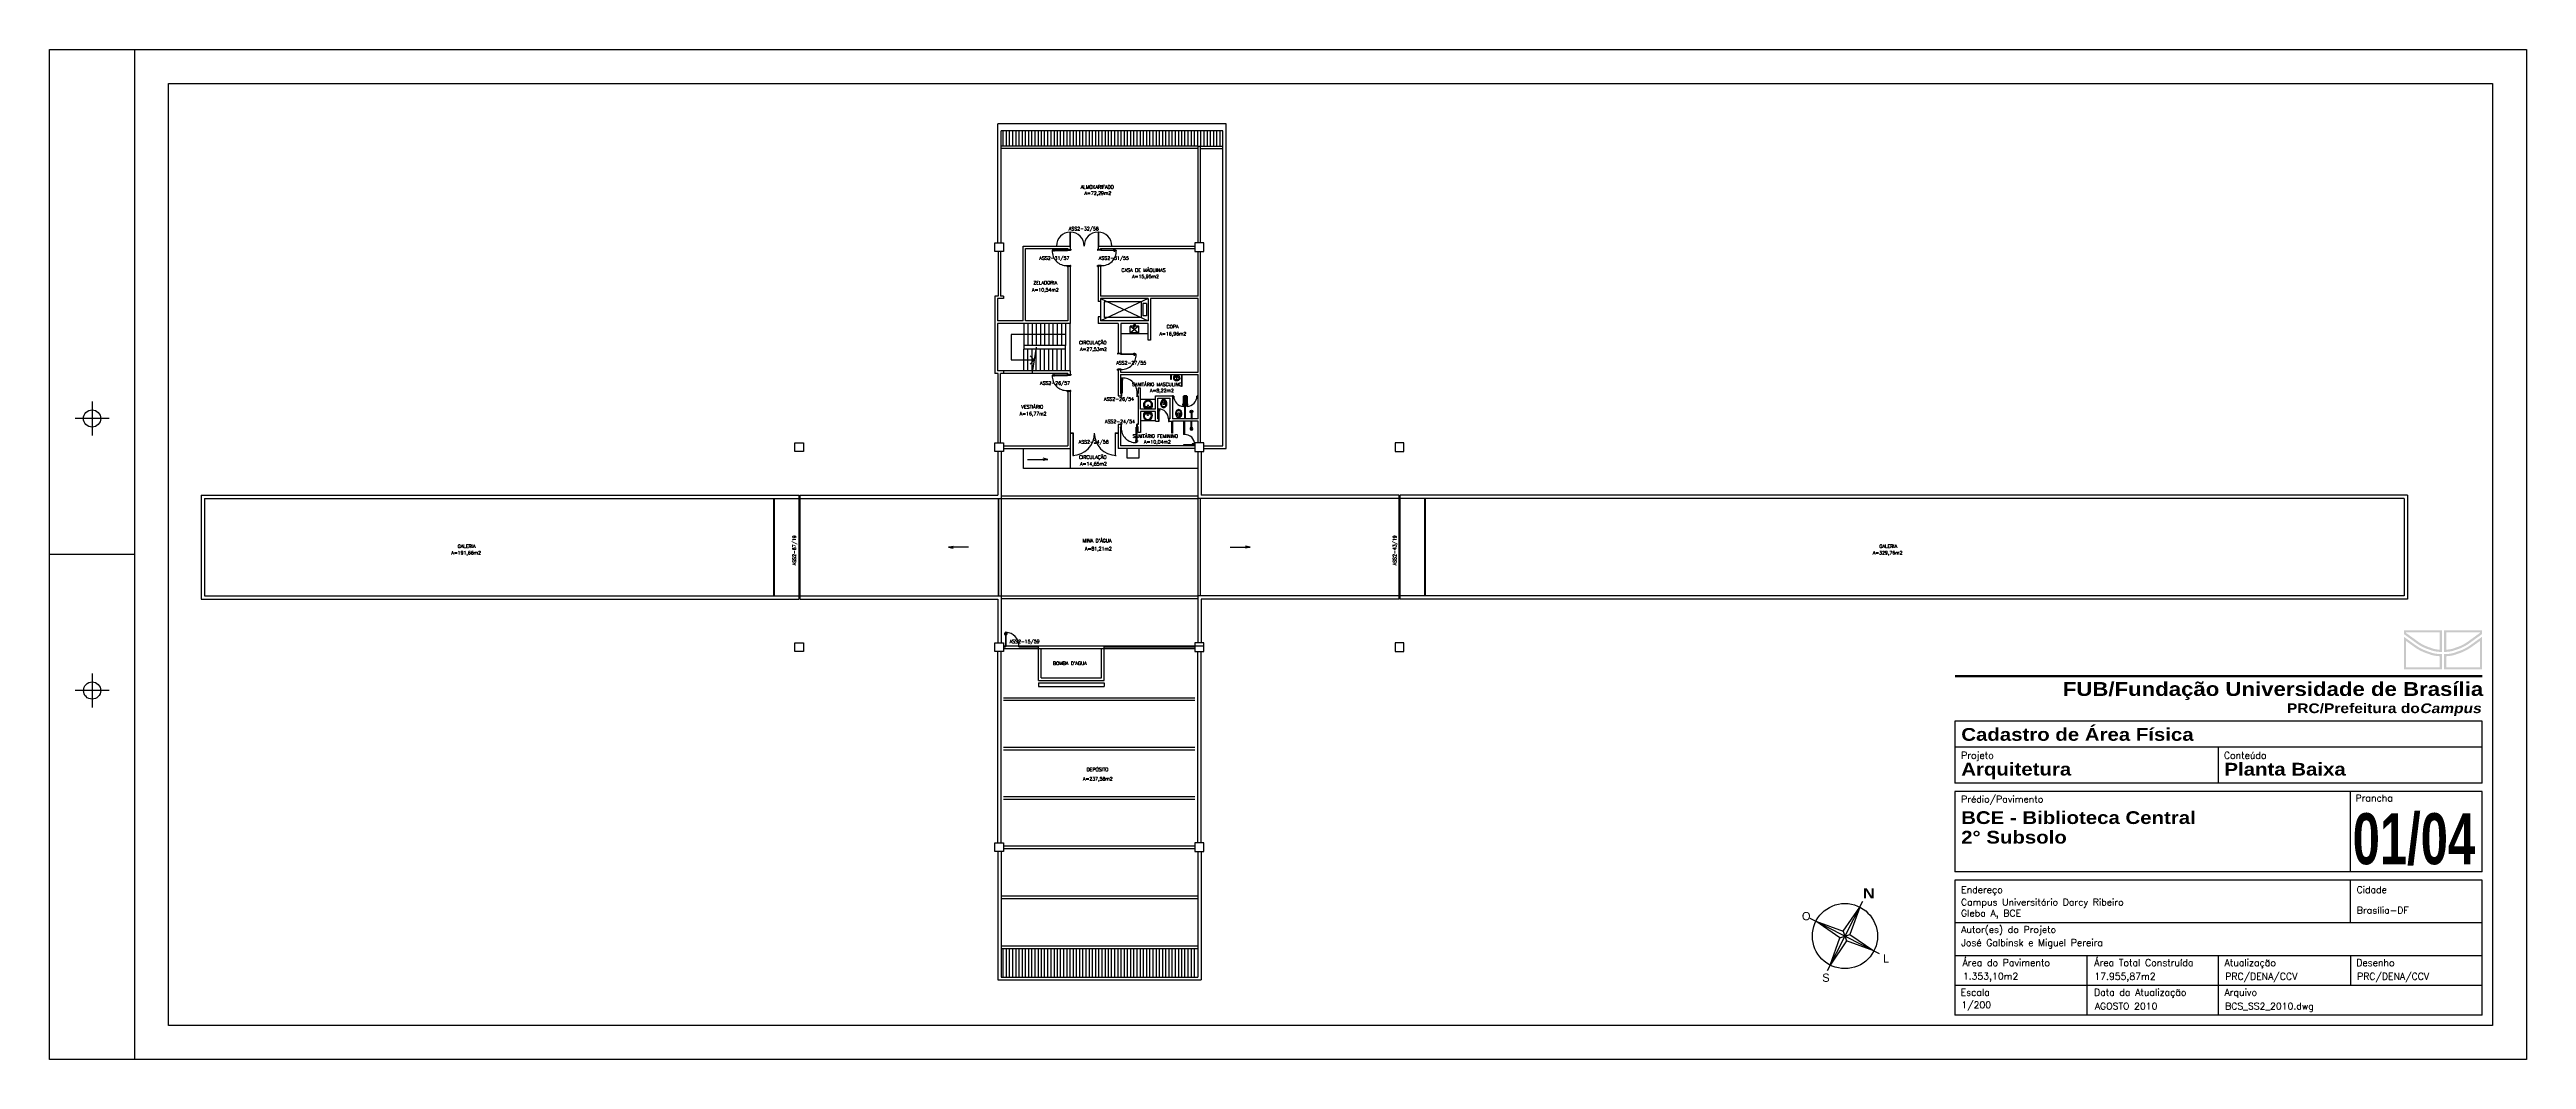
# Paper-space layout 'Layout1' of a CAD drawing. Extents: x 3.979 to 4.707, y 3.419 to 3.716.
# The model-space entities are those that its viewports show. They can reach past a viewport. Long polylines and large blocks are cut down to what shows.
import ezdxf
from ezdxf.enums import TextEntityAlignment as Align

# ---------------------------------------------------------------- set-up
doc = ezdxf.new("R2010")
doc.units = 0
doc.header["$LTSCALE"] = 0.005
doc.header["$MEASUREMENT"] = 0
doc.linetypes.add('CENTER', pattern=[2, 1.25, -0.25, 0.25, -0.25])
doc.linetypes.add('HIDDEN', pattern=[0.375, 0.25, -0.125])
doc.layers.get('0').update_dxf_attribs({"color": 2, "linetype": 'CONTINUOUS'})
for name, color, linetype in [('1', 1, 'CONTINUOUS'), ('150', 150, 'CONTINUOUS'), ('2', 2, 'CONTINUOUS'), ('3', 2, 'CONTINUOUS'), ('ALV', 2, 'CONTINUOUS'), ('AREA', 2, 'CONTINUOUS'), ('CARIMBO', 6, 'CONTINUOUS'), ('ENDEREÇO', 2, 'CONTINUOUS'), ('MACANETA', 2, 'CONTINUOUS'), ('MARGEM', 1, 'CONTINUOUS'), ('PEÇAS', 1, 'CONTINUOUS'), ('PORTA', 3, 'CONTINUOUS'), ('PROJ', 1, 'HIDDEN'), ('SIMB', 1, 'CONTINUOUS'), ('Texto', 2, 'CONTINUOUS'), ('VP', 7, 'CONTINUOUS')]:
    doc.layers.add(name, color=color, linetype=linetype)
doc.layers.get('VP').off()
doc.layers.get('VP').freeze()
doc.styles.add('ARIAL', font='')
doc.styles.add('FONTE', font='FONTE.shx', dxfattribs={"height": 0.4})
doc.styles.add('ROMANS', font='romans')
doc.styles.add('UNB-100', font='simplex.shx', dxfattribs={"height": 0.2})
doc.styles.get('ARIAL').set_extended_font_data('Arial Black')

psp = doc.layouts.get("Layout1")

msp = doc.modelspace()

# ---------------------------------------------------------------- texts
at = {"layer": 'AREA', "style": 'UNB-100'}
for s, p in [('A=72,29m2', (132.52, 74.61)), ('A=15,95m2', (135.32, 69.71)), ('A=10,54m2', (129.43, 68.92)), ('A=16,96m2', (136.93, 66.34)), ('A=8,22m2', (136.37, 63)), ('A=16,77m2', (128.71, 61.64)), ('A=10,04m2', (136.02, 59.98)), ('A=81,21m2', (132.55, 53.7)), ('A=191,66m2', (95.29, 53.46)), ('A=329,76m2', (178.87, 53.46)), ('A=237,58m2', (132.43, 40.16))]:
    msp.add_text(s, height=0.2, dxfattribs=at).set_placement(p)
for s, p in [('A=27,53m2', (132.26, 65.43)), ('A=14,65m2', (132.26, 58.69))]:
    msp.add_text(s, height=0.2, rotation=360, dxfattribs=at).set_placement(p)
at = {"layer": 'ENDEREÇO', "style": 'UNB-100'}
for s, p in [('ASS2-32/56', (132.48, 72.52)), ('ASS2-31/57', (130.75, 70.79)), ('ASS2-31/55', (134.25, 70.79)), ('ASS2-27/55', (135.27, 64.63)), ('ASS2-26/57', (130.79, 63.44)), ('ASS2-26/54', (134.55, 62.5)), ('ASS2-24/54', (134.61, 61.18)), ('ASS2-24/56', (133.06, 59.98)), ('ASS2-15/59', (129, 48.24))]:
    msp.add_text(s, height=0.2, dxfattribs=at).set_placement(p, align=Align.CENTER)
for s, p in [('ASS2-67/19', (115.56, 53.7)), ('ASS2-43/19', (150.86, 53.7))]:
    msp.add_text(s, height=0.2, rotation=90, dxfattribs=at).set_placement(p, align=Align.CENTER)
at = {"layer": 'Texto', "style": 'UNB-100'}
for s, p in [('ALMOXARIFADO', (132.3, 74.97)), ('CASA DE MÁQUINAS', (134.7, 70.08)), ('ZELADORIA', (129.51, 69.34)), ('COPA', (137.35, 66.76)), ('SANITÁRIO MASCULINO', (135.31, 63.36)), ('VESTIÁRIO', (128.81, 62.04)), ('SANITÁRIO FEMININO', (135.35, 60.32)), ('GALERIA', (95.67, 53.84)), ("MINA D'ÁGUA", (132.42, 54.17)), ('GALERIA', (179.26, 53.84)), ("BOMBA D'AGUA", (130.67, 46.96)), ('DEPÓSITO', (132.65, 40.71))]:
    msp.add_text(s, height=0.2, dxfattribs=at).set_placement(p)
for p in [(132.2, 65.82), (132.2, 59.08)]:
    msp.add_text('CIRCULAÇÃO', height=0.2, rotation=360, dxfattribs=at).set_placement(p)

# ---------------------------------------------------------------- blocks, each defined once
blk = doc.blocks.new('CARIMBO_PRC')
at = {"layer": 'CARIMBO', "ltscale": 0.35}
h = blk.add_hatch(color=3, dxfattribs=at)
h.paths.add_polyline_path([(-0.02603, 0.11622), (-0.02603, 0.1151), (-0.02225, 0.11237, 0.084882), (-0.01843, 0.1105, 0.071064), (-0.01644, 0.10996, 0.025886), (-0.01486, 0.10984), (-0.01486, 0.11622)])
h.paths.add_polyline_path([(-0.0155, 0.11558), (-0.0155, 0.11051, -0.014774), (-0.01636, 0.11059, -0.072515), (-0.01821, 0.1111, -0.085705), (-0.02188, 0.11289), (-0.02539, 0.11543), (-0.02539, 0.11558)], flags=16)
h = blk.add_hatch(color=3, dxfattribs=at)
h.paths.add_polyline_path([(-0.02603, 0.10473), (-0.01486, 0.10473), (-0.01486, 0.1092, -0.026094), (-0.01652, 0.10932, -0.069824), (-0.01865, 0.1099, -0.084152), (-0.02262, 0.11185), (-0.02603, 0.11432)])
h.paths.add_polyline_path([(-0.02539, 0.11307), (-0.023, 0.11134, 0.0835), (-0.01886, 0.1093, 0.068753), (-0.0166, 0.10869, 0.016659), (-0.0155, 0.10859), (-0.0155, 0.10537), (-0.02539, 0.10537)], flags=16)
h = blk.add_hatch(color=3, dxfattribs=at)
h.paths.add_polyline_path([(-0.00305, 0.11622), (-0.01422, 0.11622), (-0.01422, 0.10984, 0.025886), (-0.01264, 0.10996, 0.071064), (-0.01065, 0.1105, 0.084882), (-0.00683, 0.11237), (-0.00305, 0.1151)])
h.paths.add_polyline_path([(-0.00369, 0.11558), (-0.00369, 0.11543), (-0.00721, 0.11289, -0.085705), (-0.01087, 0.1111, -0.072515), (-0.01272, 0.11059, -0.014774), (-0.01358, 0.11051), (-0.01358, 0.11558)], flags=16)
h = blk.add_hatch(color=3, dxfattribs=at)
h.paths.add_polyline_path([(-0.00305, 0.11432), (-0.00646, 0.11185, -0.084152), (-0.01044, 0.1099, -0.069824), (-0.01256, 0.10932, -0.026094), (-0.01422, 0.1092), (-0.01422, 0.10473), (-0.00305, 0.10473)])
h.paths.add_polyline_path([(-0.00369, 0.11307), (-0.00369, 0.10537), (-0.01358, 0.10537), (-0.01358, 0.10859, 0.016659), (-0.01248, 0.10869, 0.068753), (-0.01022, 0.1093, 0.0835), (-0.00609, 0.11134)], flags=16)
at = {"layer": 'CARIMBO', "color": 2}
for p, q in [((-0.003, 0.08946), (-0.158, 0.08946)), ((-0.158, 0.08946), (-0.158, 0.07127)), ((-0.003, 0.07127), (-0.003, 0.08946)), ((-0.158, 0.08193), (-0.003, 0.08193)), ((-0.0805, 0.07127), (-0.0805, 0.08193)), ((-0.003, 0.07127), (-0.158, 0.07127)), ((-0.003, 0.06877), (-0.158, 0.06877)), ((-0.158, 0.06877), (-0.158, 0.04521)), ((-0.04175, 0.04521), (-0.04175, 0.06877)), ((-0.003, 0.04521), (-0.003, 0.06877)), ((-0.003, 0.04521), (-0.158, 0.04521)), ((-0.003, 0.04271), (-0.158, 0.04271)), ((-0.158, 0.04271), (-0.158, 0.003)), ((-0.04175, 0.03021), (-0.04175, 0.04271)), ((-0.003, 0.003), (-0.003, 0.04271)), ((-0.003, 0.03021), (-0.158, 0.03021)), ((-0.003, 0.0205), (-0.158, 0.0205)), ((-0.11925, 0.0205), (-0.11925, 0.003)), ((-0.0805, 0.003), (-0.0805, 0.0205)), ((-0.04175, 0.0205), (-0.04175, 0.01175)), ((-0.003, 0.01175), (-0.158, 0.01175)), ((-0.003, 0.003), (-0.158, 0.003)), ((0, 0), (0, 0))]:
    blk.add_line(p, q, dxfattribs=at)
at = {"layer": 'CARIMBO', "color": 3, "ltscale": 0.35, "const_width": 0.000688}
blk.add_lwpolyline([(-0.00293, 0.10271), (-0.15797, 0.10271)], dxfattribs=at)
at = {"layer": 'CARIMBO', "color": 3, "ltscale": 0.35, "style": 'ARIAL'}
for s, height, p in [('FUB/Fundação Universidade de Brasília', 0.0040796, (-0.00271, 0.09691)), ('PRC/Prefeitura do', 0.0028557, (-0.02135, 0.09186))]:
    blk.add_text(s, height=height, dxfattribs=at).set_placement(p, align=Align.RIGHT)
at = {"layer": 'CARIMBO', "color": 3, "ltscale": 0.35, "style": 'ARIAL', "oblique": 10}
blk.add_text('Campus', height=0.002856, dxfattribs=at).set_placement((-0.00336, 0.09186), align=Align.RIGHT)
at = {"layer": 'CARIMBO', "color": 2, "style": 'ROMANS'}
for s, p in [('Projeto', (-0.1562, 0.07845)), ('Conteúdo', (-0.07893, 0.07844)), ('Prédio/Pavimento', (-0.1562, 0.06556)), ('Prancha', (-0.04025, 0.06586)), ('Endereço', (-0.1562, 0.03892)), ('Cidade', (-0.03995, 0.03892)), ('Autor(es) do Projeto', (-0.1562, 0.02721)), ('Área do Pavimento', (-0.15579, 0.01749)), ('Área Total Construída', (-0.11704, 0.01749)), ('Atualização', (-0.07875, 0.01747)), ('Desenho', (-0.04, 0.01747)), ('Escala', (-0.15634, 0.00874)), ('Data da Atualização', (-0.11712, 0.00874)), ('Arquivo', (-0.07879, 0.00876))]:
    blk.add_text(s, height=0.002, dxfattribs=at).set_placement(p)
at = {"layer": 'CARIMBO', "color": 4, "style": 'ROMANS'}
blk.add_text('PRC/DENA/CCV', height=0.002, dxfattribs=at).set_placement((-0.07854, 0.01344))
at = {"layer": 'CARIMBO', "color": 3, "style": 'ARIAL', "flags": 12}
for tag, p in [('TIPOPRANCHA', (-0.15615, 0.08372)), ('PROJETO', (-0.15615, 0.07351)), ('CONTEUDO', (-0.07879, 0.07349)), ('EDIFICIO1', (-0.15618, 0.05925)), ('EDIFICIO2', (-0.15618, 0.05349)), ('PAVIMENTO', (-0.15618, 0.0478))]:
    blk.add_attdef(tag, p, '', height=0.00375, dxfattribs=at)
at = {"layer": 'CARIMBO', "color": 3, "style": 'ARIAL', "width": 0.6, "flags": 12}
blk.add_attdef('PRA', (-0.0411, 0.04741), '', height=0.015, dxfattribs=at)
at = {"layer": 'CARIMBO', "color": 4, "style": 'ROMANS', "flags": 12}
for tag, p in [('END1', (-0.15624, 0.03527)), ('END2', (-0.15624, 0.03203)), ('CIDADE', (-0.03989, 0.03289)), ('AUTOR', (-0.15618, 0.02335)), ('AREAPAV', (-0.15567, 0.01349)), ('AREATOT', (-0.11701, 0.01344)), ('DESENHO', (-0.03979, 0.01344)), ('ESCALA', (-0.15614, 0.00506)), ('DATA', (-0.11691, 0.00469)), ('ARQUIVO', (-0.07858, 0.00469))]:
    blk.add_attdef(tag, p, '', height=0.002, dxfattribs=at)
blk = doc.blocks.new('A3')
at = {"layer": 'MARGEM'}
for p, q in [((-0.25818, 0.297), (-0.25818, 0)), ((-0.27068, 0.1935), (-0.27068, 0.1835)), ((-0.26568, 0.1885), (-0.27568, 0.1885)), ((-0.25818, 0.1485), (-0.28318, 0.1485)), ((-0.27068, 0.1135), (-0.27068, 0.1035)), ((-0.26568, 0.1085), (-0.27568, 0.1085))]:
    blk.add_line(p, q, dxfattribs=at)
blk.add_lwpolyline([(-0.28318, 0.297), (0.445, 0.297), (0.445, 0), (-0.28318, 0)], close=True, dxfattribs=at)
at = {"layer": 'MARGEM', "color": 2}
blk.add_lwpolyline([(-0.24818, 0.287), (0.435, 0.287), (0.435, 0.01), (-0.24818, 0.01)], close=True, dxfattribs=at)
at = {"layer": 'MARGEM'}
for centre in [(-0.27067, 0.1885), (-0.27066, 0.1085)]:
    blk.add_circle(centre, 0.00253, dxfattribs=at)
blk = doc.blocks.new('Norte')
at = {"layer": 'SIMB'}
for p, q in [((0.00521, 0.01018), (-0.00521, -0.01018)), ((0.01018, -0.00521), (-0.01018, 0.00521)), ((-0.00143, -0.00046), (0.00143, 0.00046)), ((-0.00046, 0.00143), (0.00046, -0.00143))]:
    blk.add_line(p, q, dxfattribs=at)
at = {"layer": 'SIMB', "color": 3}
for p, q in [((-0.00046, 0.00143), (0.00438, 0.00855)), ((0.00438, 0.00855), (0.00143, 0.00046)), ((-0.00143, -0.00046), (-0.0085, 0.00436)), ((-0.0085, 0.00436), (-0.00046, 0.00143)), ((0.00143, 0.00046), (0.00854, -0.00437)), ((-0.00435, -0.0085), (-0.00143, -0.00046)), ((0.00046, -0.00143), (-0.00435, -0.0085)), ((0.00854, -0.00437), (0.00046, -0.00143))]:
    blk.add_line(p, q, dxfattribs=at)
at = {"layer": 'SIMB'}
blk.add_circle((0.00003, 0.00002), 0.00958, dxfattribs=at)
at = {"layer": 'CARIMBO', "color": 3, "ltscale": 0.35, "style": 'ARIAL'}
blk.add_text('N', height=0.003, dxfattribs=at).set_placement((0.00705, 0.0111), align=Align.CENTER)
at = {"layer": 'SIMB', "color": 3, "style": 'FONTE'}
for s, p in [('O', (-0.01136, 0.00466)), ('L', (0.01212, -0.0078)), ('S', (-0.00557, -0.01344))]:
    blk.add_text(s, height=0.00243, dxfattribs=at).set_placement(p, align=Align.CENTER)
blk = doc.blocks.new('PORTA-90')
for p, q in [((-100, 3), (-100, 1)), ((-100, 3), (-95, 3)), ((-100, 1), (-94, 1)), ((-98, 84), (-96, 84)), ((-98, 78), (-98, 84)), ((-96, 78), (-98, 78)), ((-97, 1), (-97, -16)), ((-96, 84), (-96, 78)), ((-95, 3), (-95, 1)), ((-94, 1), (-94, 91)), ((-94, 91), (-91, 91)), ((-94, 1), (-94, -3)), ((-91, 1), (-94, 1)), ((-91, 91), (-91, 1)), ((-87, 84), (-89, 84)), ((-89, 84), (-89, 78)), ((-89, 78), (-87, 78)), ((-87, 78), (-87, 84)), ((2, 3), (-4, 3)), ((-4, 3), (-4, 1)), ((2, 1), (-4, 1)), ((-4, 1), (-4, -3)), ((-1, 1), (-1, -16)), ((2, 3), (2, 1)), ((-99, -18), (-99, -16)), ((-99, -16), (-94, -16)), ((-99, -18), (-94, -18)), ((-94, -3), (-94, -8)), ((-94, -3), (-94, -3)), ((-94, -8), (-94, -16)), ((-94, -18), (-94, -16)), ((-4, -3), (-4, -8)), ((-4, -3), (-4, -3)), ((-4, -8), (-4, -16)), ((2, -16), (-4, -16)), ((-4, -18), (-4, -16)), ((2, -16), (-4, -16)), ((2, -18), (-4, -18)), ((2, -18), (2, -16))]:
    blk.add_line(p, q)
blk = doc.blocks.new('*X1')
at = {"color": 0}
for p, q in [((47.44, 58.9), (47.44, 59.8)), ((47.62, 58.9), (47.62, 59.8)), ((47.81, 58.9), (47.81, 59.8)), ((48, 58.9), (48, 59.8)), ((48.19, 58.9), (48.19, 59.8)), ((48.37, 58.9), (48.37, 59.8)), ((48.56, 58.9), (48.56, 59.8)), ((48.75, 58.9), (48.75, 59.8)), ((48.94, 58.9), (48.94, 59.8)), ((49.12, 58.9), (49.12, 59.8)), ((49.31, 58.9), (49.31, 59.8)), ((49.5, 58.9), (49.5, 59.8)), ((49.69, 58.9), (49.69, 59.8)), ((49.87, 58.9), (49.87, 59.8)), ((50.06, 58.9), (50.06, 59.8)), ((50.25, 58.9), (50.25, 59.8)), ((50.44, 58.9), (50.44, 59.8)), ((50.62, 58.9), (50.62, 59.8)), ((50.81, 58.9), (50.81, 59.8)), ((51, 58.9), (51, 59.8)), ((51.19, 58.9), (51.19, 59.8)), ((51.37, 58.9), (51.37, 59.8)), ((51.56, 58.9), (51.56, 59.8)), ((51.75, 58.9), (51.75, 59.8)), ((51.94, 58.9), (51.94, 59.8)), ((52.12, 58.9), (52.12, 59.8)), ((52.31, 58.9), (52.31, 59.8)), ((52.5, 58.9), (52.5, 59.8)), ((52.69, 58.9), (52.69, 59.8)), ((52.87, 58.9), (52.87, 59.8)), ((53.06, 58.9), (53.06, 59.8)), ((53.25, 58.9), (53.25, 59.8)), ((53.44, 58.9), (53.44, 59.8)), ((53.62, 58.9), (53.62, 59.8)), ((53.81, 58.9), (53.81, 59.8)), ((54, 58.9), (54, 59.8)), ((54.19, 58.9), (54.19, 59.8)), ((54.37, 58.9), (54.37, 59.8)), ((54.56, 58.9), (54.56, 59.8)), ((54.75, 58.9), (54.75, 59.8)), ((54.94, 58.9), (54.94, 59.8)), ((55.12, 58.9), (55.12, 59.8)), ((55.31, 58.9), (55.31, 59.8)), ((55.5, 58.9), (55.5, 59.8)), ((55.69, 58.9), (55.69, 59.8)), ((55.87, 58.9), (55.87, 59.8)), ((56.06, 58.9), (56.06, 59.8)), ((56.25, 58.9), (56.25, 59.8)), ((56.44, 58.9), (56.44, 59.8)), ((56.62, 58.9), (56.62, 59.8)), ((56.81, 58.9), (56.81, 59.8)), ((57, 58.9), (57, 59.8)), ((57.19, 58.9), (57.19, 59.8)), ((57.37, 58.9), (57.37, 59.8)), ((57.56, 58.9), (57.56, 59.8)), ((57.75, 58.9), (57.75, 59.8)), ((57.94, 58.9), (57.94, 59.8)), ((58.12, 58.9), (58.12, 59.8)), ((58.31, 58.9), (58.31, 59.8)), ((58.5, 58.9), (58.5, 59.8)), ((58.69, 58.9), (58.69, 59.8)), ((58.87, 58.9), (58.87, 59.8)), ((59.06, 58.9), (59.06, 59.8)), ((59.25, 58.9), (59.25, 59.8)), ((59.44, 58.9), (59.44, 59.8)), ((59.62, 58.9), (59.62, 59.8)), ((59.81, 58.9), (59.81, 59.8)), ((60, 58.9), (60, 59.8)), ((60.19, 58.9), (60.19, 59.8))]:
    blk.add_line(p, q, dxfattribs=at)
blk = doc.blocks.new('*X2')
at = {"color": 0}
for p, q in [((47.44, 10.01), (47.44, 11.71)), ((47.62, 10.01), (47.62, 11.71)), ((47.81, 10.01), (47.81, 11.71)), ((48, 10.01), (48, 11.71)), ((48.19, 10.01), (48.19, 11.71)), ((48.37, 10.01), (48.37, 11.71)), ((48.56, 10.01), (48.56, 11.71)), ((48.75, 10.01), (48.75, 11.71)), ((48.94, 10.01), (48.94, 11.71)), ((49.12, 10.01), (49.12, 11.71)), ((49.31, 10.01), (49.31, 11.71)), ((49.5, 10.01), (49.5, 11.71)), ((49.69, 10.01), (49.69, 11.71)), ((49.87, 10.01), (49.87, 11.71)), ((50.06, 10.01), (50.06, 11.71)), ((50.25, 10.01), (50.25, 11.71)), ((50.44, 10.01), (50.44, 11.71)), ((50.62, 10.01), (50.62, 11.71)), ((50.81, 10.01), (50.81, 11.71)), ((51, 10.01), (51, 11.71)), ((51.19, 10.01), (51.19, 11.71)), ((51.37, 10.01), (51.37, 11.71)), ((51.56, 10.01), (51.56, 11.71)), ((51.75, 10.01), (51.75, 11.71)), ((51.94, 10.01), (51.94, 11.71)), ((52.12, 10.01), (52.12, 11.71)), ((52.31, 10.01), (52.31, 11.71)), ((52.5, 10.01), (52.5, 11.71)), ((52.69, 10.01), (52.69, 11.71)), ((52.87, 10.01), (52.87, 11.71)), ((53.06, 10.01), (53.06, 11.71)), ((53.25, 10.01), (53.25, 11.71)), ((53.44, 10.01), (53.44, 11.71)), ((53.62, 10.01), (53.62, 11.71)), ((53.81, 10.01), (53.81, 11.71)), ((54, 10.01), (54, 11.71)), ((54.19, 10.01), (54.19, 11.71)), ((54.37, 10.01), (54.37, 11.71)), ((54.56, 10.01), (54.56, 11.71)), ((54.75, 10.01), (54.75, 11.71)), ((54.94, 10.01), (54.94, 11.71)), ((55.12, 10.01), (55.12, 11.71)), ((55.31, 10.01), (55.31, 11.71)), ((55.5, 10.01), (55.5, 11.71)), ((55.69, 10.01), (55.69, 11.71)), ((55.87, 10.01), (55.87, 11.71)), ((56.06, 10.01), (56.06, 11.71)), ((56.25, 10.01), (56.25, 11.71)), ((56.44, 10.01), (56.44, 11.71)), ((56.62, 10.01), (56.62, 11.71)), ((56.81, 10.01), (56.81, 11.71)), ((57, 10.01), (57, 11.71)), ((57.19, 10.01), (57.19, 11.71)), ((57.37, 10.01), (57.37, 11.71)), ((57.56, 10.01), (57.56, 11.71)), ((57.75, 10.01), (57.75, 11.71)), ((57.94, 10.01), (57.94, 11.71)), ((58.12, 10.01), (58.12, 11.71)), ((58.31, 10.01), (58.31, 11.71)), ((58.5, 10.01), (58.5, 11.71)), ((58.69, 10.01), (58.69, 11.71))]:
    blk.add_line(p, q, dxfattribs=at)
blk = doc.blocks.new('CHU')
at = {"linetype": 'Continuous'}
for p, q in [((-0.02, -0.42), (-0.03, -0.43)), ((-0.03, -0.43), (0.04, -0.43)), ((-0.02, -0.42), (0.03, -0.42)), ((-0.01, -0.03), (-0.01, -0.42)), ((0.02, -0.03), (0.02, -0.42)), ((0.03, -0.42), (0.04, -0.43))]:
    blk.add_line(p, q, dxfattribs=at)
for radius, start, end in [(0.0833, 279.9041, 259.1487), (0.0383, 291.9768, 245.8195)]:
    blk.add_arc((0.01, 0), radius, start, end, dxfattribs=at)
blk = doc.blocks.new('MACANETA')
at = {"layer": 'MACANETA'}
for p, q in [((-0.08, 0.05), (-0.08, 0.12)), ((-0.06, 0.05), (-0.06, 0.12)), ((-0.06, 0.08), (-0.04, 0.08)), ((-0.06, 0.05), (-0.04, 0.05)), ((-0.04, 0.04), (-0.04, 0.08)), ((-0.04, 0.08), (-0.03, 0.08)), ((-0.04, 0.04), (-0.03, 0.04)), ((0.01, 0.08), (0, 0.08)), ((0.01, 0.04), (0, 0.04)), ((0.01, 0.04), (0.01, 0.08)), ((0.03, 0.08), (0.01, 0.08)), ((0.03, 0.05), (0.01, 0.05)), ((0.03, 0.05), (0.03, 0.12)), ((0.05, 0.05), (0.05, 0.12))]:
    blk.add_line(p, q, dxfattribs=at)
for centre, start, end in [((-0.07, 0.12), 90, 180), ((-0.07, 0.05), 180, 270), ((-0.07, 0.12), 0, 90), ((-0.07, 0.05), 270, 0), ((0.04, 0.12), 90, 180), ((0.04, 0.05), 180, 270), ((0.04, 0.12), 0, 90), ((0.04, 0.05), 270, 0)]:
    blk.add_arc(centre, 0.00874, start, end, dxfattribs=at)

# ---------------------------------------------------------------- linework, layer by layer
for p, q in [((136.41, 68.51), (136.41, 66.06)), ((136.26, 66.06), (136.26, 67.04)), ((136.41, 66.06), (136.26, 66.06)), ((134.5, 64.32), (134.5, 62.78)), ((134.51, 64.18), (134.51, 64.18)), ((134.64, 64.32), (134.64, 64.18)), ((134.64, 64.18), (139.2, 64.18)), ((134.5, 62.78), (134.67, 62.78)), ((134.64, 64.04), (139.2, 64.04)), ((134.64, 64.04), (134.64, 62.92)), ((134.64, 62.92), (134.67, 62.92)), ((135.63, 62.92), (135.68, 62.92)), ((135.63, 62.78), (135.68, 62.78)), ((135.82, 63.24), (135.68, 63.24)), ((135.68, 63.24), (135.68, 62.92)), ((135.68, 62.78), (135.68, 61.1)), ((135.82, 62.01), (135.82, 63.24)), ((136.69, 62.79), (137.69, 62.79)), ((136.69, 62.01), (136.69, 62.79)), ((136.83, 62.65), (137.55, 62.65)), ((136.83, 61.43), (136.83, 62.65)), ((137.55, 62.65), (137.55, 61.43)), ((137.59, 63.74), (137.59, 64.04)), ((137.62, 63.74), (137.59, 63.74)), ((137.62, 64.04), (137.62, 63.74)), ((137.69, 62.79), (137.69, 61.43)), ((137.76, 62.79), (137.69, 62.79)), ((137.76, 62.77), (137.69, 62.77)), ((137.76, 62.77), (137.76, 62.79)), ((138.22, 64.04), (138.22, 63.34)), ((138.25, 63.34), (138.22, 63.34)), ((138.25, 64.04), (138.25, 63.34)), ((138.34, 62.17), (138.34, 62.77)), ((138.34, 62.77), (138.36, 62.77)), ((138.36, 62.77), (138.36, 62.79)), ((138.54, 62.79), (138.36, 62.79)), ((138.43, 62.77), (138.36, 62.77)), ((138.36, 62.77), (138.36, 62.17)), ((138.43, 62.77), (138.36, 62.77)), ((138.43, 61.43), (138.43, 62.77)), ((138.47, 61.43), (138.47, 62.77)), ((138.47, 62.77), (138.54, 62.77)), ((138.54, 62.77), (138.47, 62.77)), ((138.54, 62.77), (138.54, 62.79)), ((138.54, 62.17), (138.54, 62.77)), ((138.54, 62.77), (138.56, 62.77)), ((138.56, 62.77), (138.56, 62.17)), ((139.2, 62.79), (139.14, 62.79)), ((139.14, 62.77), (139.14, 62.79)), ((139.2, 62.77), (139.14, 62.77)), ((135.82, 61.87), (135.82, 60.64)), ((136.69, 61.29), (136.69, 61.87)), ((136.69, 61.29), (136.88, 61.29)), ((136.83, 61.43), (136.88, 61.43)), ((136.86, 61.98), (136.85, 61.98)), ((136.85, 61.98), (136.85, 61.88)), ((136.85, 61.88), (136.86, 61.88)), ((136.85, 61.43), (136.85, 61.45)), ((136.85, 61.45), (136.88, 61.45)), ((136.85, 61.27), (136.85, 61.29)), ((136.9, 61.27), (136.85, 61.27)), ((136.86, 61.98), (136.86, 61.88)), ((136.88, 61.43), (136.88, 62.03)), ((136.88, 62.03), (136.9, 62.03)), ((136.88, 61.43), (136.88, 61.29)), ((136.9, 61.43), (136.88, 61.43)), ((136.9, 61.41), (136.88, 61.41)), ((136.9, 62.03), (136.9, 61.43)), ((136.9, 61.41), (136.9, 61.27)), ((136.92, 61.98), (136.92, 61.88)), ((136.92, 61.98), (136.93, 61.98)), ((136.93, 61.88), (136.92, 61.88)), ((136.93, 61.98), (136.93, 61.88)), ((137.46, 61.41), (137.46, 61.27)), ((137.46, 61.41), (137.48, 61.41)), ((137.46, 61.27), (137.51, 61.27)), ((137.48, 61.45), (137.48, 61.43)), ((137.51, 61.45), (137.48, 61.45)), ((137.48, 61.43), (137.48, 61.29)), ((137.55, 61.43), (137.48, 61.43)), ((137.48, 61.29), (137.69, 61.29)), ((137.51, 61.43), (137.51, 61.45)), ((137.51, 61.27), (137.51, 61.29)), ((137.66, 60.59), (137.66, 61.29)), ((137.69, 61.29), (137.69, 60.59)), ((138.31, 62.22), (138.31, 62.32)), ((138.31, 62.32), (138.32, 62.32)), ((138.32, 62.22), (138.31, 62.22)), ((138.32, 62.22), (138.32, 62.32)), ((138.36, 62.17), (138.34, 62.17)), ((138.35, 61.29), (138.35, 60.51)), ((138.38, 62.22), (138.38, 62.32)), ((138.39, 62.32), (138.38, 62.32)), ((138.38, 62.22), (138.39, 62.22)), ((138.39, 62.22), (138.39, 62.32)), ((138.4, 61.29), (138.4, 60.51)), ((138.51, 62.22), (138.51, 62.32)), ((138.51, 62.32), (138.52, 62.32)), ((138.52, 62.22), (138.51, 62.22)), ((138.52, 62.22), (138.52, 62.32)), ((138.56, 62.17), (138.54, 62.17)), ((138.58, 62.22), (138.58, 62.32)), ((138.59, 62.32), (138.58, 62.32)), ((138.58, 62.22), (138.59, 62.22)), ((138.59, 62.22), (138.59, 62.32)), ((131.69, 60.59), (131.84, 60.59)), ((131.84, 60.59), (131.84, 60.61)), ((134.35, 60.59), (134.35, 60.61)), ((134.5, 61.1), (134.5, 59.69)), ((134.67, 61.1), (134.5, 61.1)), ((134.64, 60.96), (134.64, 59.84)), ((134.67, 60.96), (134.64, 60.96)), ((135.68, 61.1), (135.63, 61.1)), ((135.68, 60.96), (135.63, 60.96)), ((135.68, 60.64), (135.68, 60.96)), ((135.82, 60.64), (135.68, 60.64)), ((137.69, 60.59), (137.66, 60.59)), ((138.4, 60.51), (138.35, 60.51)), ((138.4, 59.91), (138.35, 59.91)), ((138.35, 59.91), (138.35, 59.84)), ((138.4, 59.93), (139, 59.93)), ((138.4, 59.91), (138.4, 59.93)), ((138.4, 59.91), (138.4, 59.84)), ((139, 59.91), (138.4, 59.91)), ((138.4, 59.84), (138.4, 59.89)), ((138.95, 59.96), (138.85, 59.96)), ((138.85, 59.96), (138.85, 59.95)), ((138.95, 59.95), (138.85, 59.95)), ((138.95, 59.89), (138.85, 59.89)), ((138.85, 59.88), (138.85, 59.89)), ((138.95, 59.88), (138.85, 59.88)), ((138.95, 59.95), (138.95, 59.96)), ((138.95, 59.89), (138.95, 59.88)), ((139, 59.93), (139, 59.91)), ((128.94, 58.51), (128.94, 59.69)), ((131.69, 59.69), (131.69, 58.51)), ((135.01, 59.69), (135.01, 59.14)), ((135.01, 59.14), (135.74, 59.14)), ((135.74, 59.14), (135.74, 59.69))]:
    msp.add_line(p, q)
at = {"layer": '1'}
for p, q in [((133.47, 68.51), (136.26, 67.19)), ((136.26, 68.51), (133.47, 67.19)), ((128.96, 67.04), (128.96, 65.74)), ((129.2, 67.04), (129.2, 65.74)), ((129.45, 67.04), (129.45, 65.74)), ((129.69, 67.04), (129.69, 65.74)), ((129.94, 67.04), (129.94, 65.74)), ((130.18, 67.04), (130.18, 65.74)), ((130.43, 67.04), (130.43, 65.74)), ((130.67, 67.04), (130.67, 65.74)), ((130.92, 67.04), (130.92, 65.74)), ((131.17, 67.04), (131.17, 65.74)), ((131.41, 67.04), (131.41, 65.74)), ((133.47, 68.34), (133.47, 67.44)), ((131.41, 65.74), (128.96, 65.74)), ((128.96, 65.74), (128.96, 65.54)), ((131.41, 65.54), (128.96, 65.54)), ((128.96, 64.25), (128.96, 65.54)), ((129.2, 64.25), (129.2, 65.54)), ((129.45, 64.25), (129.45, 65.54)), ((131.41, 65.54), (131.41, 65.74)), ((136.12, 61.82), (136.12, 61.73)), ((136.13, 62.15), (136.13, 62.06)), ((136.37, 61.73), (136.37, 61.82)), ((136.38, 62.06), (136.38, 62.15)), ((137.11, 62.55), (137.12, 62.55)), ((137.11, 62.55), (137.11, 62.55)), ((137.12, 62.55), (137.12, 62.61)), ((137.13, 62.62), (137.18, 62.62)), ((137.18, 62.62), (137.23, 62.62)), ((137.25, 62.61), (137.25, 62.55)), ((137.25, 62.55), (137.26, 62.55)), ((137.25, 62.55), (137.25, 62.55)), ((137.99, 61.52), (137.99, 61.52)), ((138, 61.52), (137.99, 61.52)), ((138, 61.46), (138, 61.52)), ((138.06, 61.45), (138.01, 61.45)), ((138.11, 61.45), (138.06, 61.45)), ((138.13, 61.52), (138.13, 61.46)), ((138.13, 61.52), (138.13, 61.52)), ((138.14, 61.52), (138.13, 61.52)), ((114.23, 56.75), (114.23, 51.02)), ((114.28, 56.75), (114.28, 51.02)), ((115.73, 56.75), (115.73, 51.02)), ((115.78, 56.75), (115.78, 51.02)), ((151.01, 56.75), (151.01, 51.02)), ((151.06, 56.75), (151.06, 51.02)), ((152.51, 56.75), (152.51, 51.02)), ((152.56, 56.75), (152.56, 51.02))]:
    msp.add_line(p, q, dxfattribs=at)
at = {"layer": '1', "linetype": 'CENTER', "ltscale": 0.5}
msp.add_line((129.69, 65.65), (129.45, 64.17), dxfattribs=at)
at = {"layer": '1'}
for points in [[(131.41, 66.39), (128.22, 66.39), (128.22, 64.9), (129.56, 64.9), (129.32, 64.66), (129.56, 64.9), (129.32, 65.14)], [(137.12, 62.55), (137.18, 62.55)], [(137.15, 62.57), (137.18, 62.57), (137.22, 62.57)], [(137.25, 62.55), (137.18, 62.55)], [(138, 61.52), (138.06, 61.52)], [(138.1, 61.5), (138.06, 61.5), (138.03, 61.5)], [(138.13, 61.52), (138.06, 61.52)]]:
    msp.add_lwpolyline(points, dxfattribs=at)
for points in [[(137.94, 63.69), (137.94, 63.69, 0.008051), (137.98, 63.69, 0.08407), (138.02, 63.7, 0.022672), (138.05, 63.71, 0.027927), (138.07, 63.72, 0.144523), (138.12, 63.79, 0.34805), (138.06, 63.98, 0.162816), (138.05, 63.98), (137.94, 63.98), (137.83, 63.98, 0.162816), (137.82, 63.98, 0.34805), (137.76, 63.79, 0.144523), (137.81, 63.72, 0.027927), (137.83, 63.71, 0.022672), (137.86, 63.7, 0.08407), (137.91, 63.69, 0.008051), (137.94, 63.69)], [(137.94, 63.74), (137.95, 63.74, 0.102017), (138.03, 63.75, 0.100634), (138.08, 63.78, 0.31043), (138.09, 63.82, 0.029837), (138.08, 63.83, 0.193887), (138.02, 63.88, 0.096635), (137.94, 63.9, 0.096635), (137.86, 63.88, 0.193887), (137.8, 63.83, 0.029837), (137.8, 63.82, 0.31043), (137.8, 63.78, 0.100634), (137.85, 63.75, 0.102017), (137.93, 63.74)], [(136.25, 61.36, 0.108162), (136.36, 61.38, 0.130345), (136.46, 61.46, 0.098496), (136.5, 61.56, 0.106524), (136.51, 61.69, 0.056129), (136.48, 61.76, 0.077465), (136.43, 61.83, 0.260144), (136.42, 61.84), (136.25, 61.84), (136.07, 61.84, 0.260144), (136.06, 61.83, 0.077465), (136.01, 61.76, 0.056129), (135.99, 61.69, 0.106524), (135.99, 61.56, 0.098496), (136.04, 61.46, 0.130345), (136.14, 61.38, 0.108162)], [(136.26, 62.52, 0.108162), (136.15, 62.5, 0.130345), (136.05, 62.42, 0.098496), (136, 62.32, 0.106524), (136, 62.19, 0.056129), (136.02, 62.12, 0.077465), (136.07, 62.05, 0.260144), (136.08, 62.04), (136.26, 62.04), (136.43, 62.04, 0.260144), (136.44, 62.05, 0.077465), (136.5, 62.12, 0.056129), (136.52, 62.19, 0.106524), (136.52, 62.32, 0.098496), (136.47, 62.42, 0.130345), (136.37, 62.5, 0.108162)], [(136.25, 61.4, 0.185962), (136.39, 61.46, 0.148743), (136.45, 61.56, 0.142138), (136.45, 61.67, 0.114165), (136.44, 61.69, 0.094603), (136.43, 61.7, 0.04407), (136.4, 61.71, 0.029789), (136.36, 61.72, 0.032251), (136.3, 61.73, 0.033186), (136.25, 61.73, 0.033186), (136.2, 61.73, 0.032251), (136.14, 61.72, 0.029789), (136.09, 61.71, 0.04407), (136.07, 61.7, 0.094603), (136.05, 61.69, 0.114165), (136.05, 61.67, 0.142138), (136.04, 61.56, 0.148743), (136.1, 61.46, 0.185962)], [(136.26, 62.48, 0.185962), (136.11, 62.42, 0.148743), (136.05, 62.32, 0.142138), (136.06, 62.21, 0.114165), (136.07, 62.19, 0.094603), (136.08, 62.18, 0.04407), (136.1, 62.18, 0.029789), (136.15, 62.16, 0.032251), (136.21, 62.15, 0.033186), (136.26, 62.15, 0.033186), (136.31, 62.15, 0.032251), (136.37, 62.16, 0.029789), (136.42, 62.18, 0.04407), (136.44, 62.18, 0.094603), (136.45, 62.19, 0.114165), (136.46, 62.21, 0.142138), (136.46, 62.32, 0.148743), (136.41, 62.42, 0.185962)], [(137.18, 62.47, 0.268395), (137.05, 62.39, 0.179674), (137.03, 62.29, 0.170707), (137.08, 62.2, 0.179561), (137.18, 62.16, 0.179561), (137.28, 62.2, 0.170707), (137.33, 62.29, 0.179674), (137.32, 62.39, 0.268395)], [(137.21, 62.28, -0.183333), (137.15, 62.28, -0.302776), (137.14, 62.3), (137.14, 62.4, -0.370787), (137.23, 62.4), (137.23, 62.3, -0.302776)], [(138.06, 61.6, 0.268395), (138.2, 61.68, 0.179674), (138.21, 61.78, 0.170707), (138.16, 61.87, 0.179561), (138.06, 61.91, 0.179561), (137.96, 61.87, 0.170707), (137.91, 61.78, 0.179674), (137.93, 61.68, 0.268395)], [(138.03, 61.79, -0.183333), (138.09, 61.79, -0.302776), (138.11, 61.77), (138.11, 61.67, -0.370787), (138.02, 61.67), (138.02, 61.77, -0.302776)]]:
    msp.add_lwpolyline(points, format="xyb", close=True, dxfattribs=at)
for points in [[(137.92, 63.92, 0.100603), (137.84, 63.9, 0.114611), (137.78, 63.86, 0.309836), (137.77, 63.77, 0.309836)], [(138.09, 63.82), (138.09, 63.82, -0.189039), (138.09, 63.79, -0.189014), (138.02, 63.72, -0.116802), (137.94, 63.71, -0.116802), (137.86, 63.72, -0.189014), (137.8, 63.79, -0.189039), (137.79, 63.82), (137.8, 63.82)], [(137.86, 63.98), (137.88, 63.95, 0.1805), (137.9, 63.94), (137.91, 63.94, -0.35029), (137.91, 63.93, 0.252034), (137.92, 63.92)], [(137.89, 63.98, 0.473116), (137.88, 63.98), (137.89, 63.96, 0.362542), (137.9, 63.95), (137.91, 63.95, -0.564769), (137.92, 63.94)], [(138.02, 63.98), (138, 63.95, -0.1805), (137.99, 63.94), (137.97, 63.94, 0.35029), (137.97, 63.93, -0.252034), (137.96, 63.92)], [(137.99, 63.98, -0.473116), (138, 63.98), (137.99, 63.96, -0.362542), (137.98, 63.95), (137.97, 63.95, 0.564769), (137.96, 63.94)], [(137.96, 63.92, -0.100603), (138.04, 63.9, -0.114611), (138.1, 63.86, -0.309836), (138.12, 63.77, -0.309836)], [(136.25, 61.37, 0.108329), (136.35, 61.39, 0.130418), (136.45, 61.47, 0.098355), (136.49, 61.56, 0.106392), (136.49, 61.69, 0.055971), (136.47, 61.75, 0.069473), (136.43, 61.82, 0.21084), (136.42, 61.82), (136.25, 61.82), (136.08, 61.82, 0.21084), (136.07, 61.82, 0.069473), (136.02, 61.75, 0.055971), (136, 61.69, 0.106392), (136, 61.56, 0.098355), (136.05, 61.47, 0.130418), (136.14, 61.39, 0.108329), (136.25, 61.37)], [(136.26, 62.51, 0.108329), (136.15, 62.49, 0.130418), (136.06, 62.41, 0.098355), (136.01, 62.32, 0.106392), (136.01, 62.19, 0.055971), (136.03, 62.13, 0.069473), (136.08, 62.06, 0.21084), (136.09, 62.06), (136.26, 62.06), (136.43, 62.06, 0.21084), (136.44, 62.06, 0.069473), (136.48, 62.13, 0.055971), (136.51, 62.19, 0.106392), (136.5, 62.32, 0.098355), (136.46, 62.41, 0.130418), (136.37, 62.49, 0.108329), (136.26, 62.51)], [(137.14, 62.55, 0.380199), (137.15, 62.56), (137.15, 62.57, 0.087349), (137.15, 62.57, -0.172037), (137.15, 62.58, -0.102747), (137.15, 62.59, -0.167994), (137.15, 62.59), (137.18, 62.59)], [(137.23, 62.55, -0.380199), (137.22, 62.56), (137.22, 62.57, -0.087349), (137.22, 62.57, 0.172037), (137.22, 62.58, 0.102747), (137.22, 62.59, 0.167994), (137.21, 62.59), (137.18, 62.59)], [(138.02, 61.52, -0.380199), (138.03, 61.51), (138.03, 61.5, -0.087349), (138.03, 61.5, 0.172037), (138.03, 61.49, 0.102747), (138.03, 61.48, 0.167994), (138.03, 61.48), (138.06, 61.48)], [(138.11, 61.52, 0.380199), (138.1, 61.51), (138.1, 61.5, 0.087349), (138.1, 61.5, -0.172037), (138.1, 61.49, -0.102747), (138.1, 61.48, -0.167994), (138.09, 61.48), (138.06, 61.48)]]:
    msp.add_lwpolyline(points, format="xyb", dxfattribs=at)
for centre, radius in [((137.92, 63.83), 0.0035), ((137.94, 63.94), 0.024), ((137.94, 63.83), 0.024), ((137.92, 63.85), 0.0035), ((137.92, 63.81), 0.0035), ((137.94, 63.94), 0.0075), ((137.94, 63.85), 0.0035), ((137.94, 63.83), 0.0035), ((137.94, 63.81), 0.0035), ((137.96, 63.85), 0.0035), ((137.96, 63.81), 0.0035), ((137.96, 63.83), 0.0035), ((136.16, 61.77), 0.0175), ((136.17, 62.11), 0.0175), ((136.25, 61.65), 0.0225), ((136.25, 61.77), 0.0175), ((136.26, 62.23), 0.0225), ((136.26, 62.11), 0.0175), ((136.34, 61.77), 0.0175), ((136.35, 62.11), 0.0175), ((137.11, 62.52), 0.0075), ((137.26, 62.52), 0.0075), ((137.99, 61.55), 0.0075), ((138.14, 61.55), 0.0075)]:
    msp.add_circle(centre, radius, dxfattribs=at)
for centre, radius, start, end in [((131.69, 71.6), 0.817, 0, 180), ((133.32, 71.6), 0.817, 0, 180), ((131.45, 71.28), 0.825, 176.4001, 273.9264), ((133.56, 71.28), 0.825, 266.0736, 3.5999), ((134.73, 65.17), 0.825, 266.0736, 3.5999), ((131.45, 63.93), 0.825, 176.4001, 273.9264), ((134.79, 63.01), 0.825, 356.4001, 93.9264), ((136.05, 61.67), 0.0238, 115.5404, 144.0708), ((136.06, 62.21), 0.0238, 215.9292, 244.4596), ((136.41, 60.96), 0.825, 114.6387, 116.9534), ((136.42, 62.92), 0.825, 243.0466, 245.3613), ((136.4, 60.9), 0.879, 109.1503, 112.4827), ((136.41, 62.98), 0.879, 247.5173, 250.8497), ((136.11, 61.74), 0.0107, 291.2918, 354.2334), ((136.12, 62.14), 0.0107, 5.7666, 68.7082), ((136.38, 61.74), 0.0107, 185.7666, 248.7082), ((136.39, 62.14), 0.0107, 111.2918, 174.2334), ((136.09, 60.9), 0.879, 67.5173, 70.8497), ((136.1, 62.98), 0.879, 289.1503, 292.4827), ((136.08, 60.96), 0.825, 63.0466, 65.3613), ((136.09, 62.92), 0.825, 294.6387, 296.9534), ((136.45, 61.67), 0.0238, 35.9292, 64.4596), ((136.46, 62.21), 0.0238, 295.5404, 324.0708), ((137.24, 62.32), 0.243, 163.2378, 187.0453), ((137.33, 62.3), 0.335, 145.8476, 164.7475), ((137.24, 62.32), 0.248, 186.483, 211.073), ((137.26, 62.33), 0.268, 211.6809, 231.8397), ((137.31, 62.31), 0.32, 131.9479, 145.5381), ((137.18, 62.24), 0.149, 233.0019, 270.1282), ((137.11, 62.54), 0.0102, 88.3086, 135.2439), ((137.13, 62.61), 0.0118, 93.6802, 181.2989), ((137.18, 62.24), 0.149, 269.8718, 306.9981), ((137.23, 62.61), 0.0118, 358.7011, 86.3198), ((137.26, 62.54), 0.0102, 44.7561, 91.6914), ((137.05, 62.31), 0.32, 34.4619, 48.0521), ((137.11, 62.33), 0.268, 308.1603, 328.3191), ((137.04, 62.3), 0.335, 15.2525, 34.1524), ((137.12, 62.32), 0.248, 328.927, 353.517), ((137.13, 62.32), 0.243, 352.9547, 16.7622), ((138.12, 61.75), 0.243, 172.9547, 196.7622), ((138.12, 61.75), 0.248, 148.927, 173.517), ((138.21, 61.77), 0.335, 195.2525, 214.1524), ((138.14, 61.74), 0.268, 128.1603, 148.3191), ((138.2, 61.76), 0.32, 214.4619, 228.0521), ((138.06, 61.83), 0.149, 89.8718, 126.9981), ((137.99, 61.53), 0.0102, 224.7561, 271.6914), ((138.01, 61.46), 0.0118, 178.7011, 266.3198), ((138.06, 61.83), 0.149, 53.0019, 90.1282), ((138.11, 61.46), 0.0118, 273.6802, 1.2989), ((137.93, 61.76), 0.32, 311.9479, 325.5381), ((138.14, 61.53), 0.0102, 268.3086, 315.2439), ((137.99, 61.74), 0.268, 31.6809, 51.8397), ((137.92, 61.77), 0.335, 325.8476, 344.7475), ((138, 61.75), 0.248, 6.483, 31.073), ((138.01, 61.75), 0.243, 343.2378, 7.0453), ((131.8, 60.59), 1.31, 271.3169, 0), ((134.41, 60.59), 1.31, 180, 268.6831), ((135.51, 60.87), 0.825, 176.4001, 273.9264)]:
    msp.add_arc(centre, radius, start, end, dxfattribs=at)
at = {"layer": '2'}
for p, q in [((127.42, 71.78), (127.42, 78.78)), ((140.85, 78.78), (127.42, 78.78)), ((140.85, 59.69), (140.85, 78.78)), ((127.62, 71.78), (127.62, 78.38)), ((140.65, 78.38), (127.62, 78.38)), ((139.2, 77.48), (127.62, 77.48)), ((139.2, 77.33), (127.62, 77.33)), ((139.2, 71.78), (139.2, 77.48)), ((139.2, 77.48), (139.35, 77.48)), ((139.35, 71.78), (139.35, 77.48)), ((139.35, 77.48), (140.65, 77.48)), ((139.35, 77.33), (140.65, 77.33)), ((140.65, 59.84), (140.65, 78.38)), ((128.91, 71.6), (131.69, 71.6)), ((128.91, 67.19), (128.91, 71.6)), ((129.06, 71.45), (131.54, 71.45)), ((129.06, 67.19), (129.06, 71.45)), ((131.54, 71.45), (131.54, 71.4)), ((131.54, 71.4), (131.69, 71.4)), ((131.69, 71.6), (131.69, 71.4)), ((133.32, 71.6), (133.32, 71.4)), ((133.32, 71.6), (139.02, 71.6)), ((133.47, 71.4), (133.32, 71.4)), ((133.47, 71.45), (133.47, 71.4)), ((133.47, 71.45), (139.02, 71.45)), ((127.44, 71.27), (127.44, 68.66)), ((127.59, 71.27), (127.59, 68.66)), ((131.54, 70.42), (131.69, 70.42)), ((131.54, 70.42), (131.54, 67.19)), ((131.69, 70.42), (131.69, 67.04)), ((133.47, 70.42), (133.32, 70.42)), ((133.32, 70.42), (133.32, 68.34)), ((133.47, 70.42), (133.47, 68.66)), ((139.2, 68.66), (139.2, 71.27)), ((139.35, 60.02), (139.35, 71.27)), ((127.26, 68.66), (127.26, 64.1)), ((127.44, 68.66), (127.26, 68.66)), ((127.41, 68.51), (127.41, 67.19)), ((127.77, 68.51), (127.41, 68.51)), ((127.77, 68.66), (127.59, 68.66)), ((127.77, 68.66), (127.77, 68.51)), ((139.2, 68.66), (133.47, 68.66)), ((133.47, 68.51), (133.47, 68.34)), ((136.26, 68.51), (133.47, 68.51)), ((136.26, 68.51), (136.26, 67.19)), ((139.2, 68.51), (136.41, 68.51)), ((136.41, 68.51), (136.41, 67.04)), ((139.2, 64.18), (139.2, 68.51)), ((128.91, 67.19), (127.41, 67.19)), ((131.69, 67.04), (127.41, 67.04)), ((127.41, 67.04), (127.41, 64.25)), ((131.54, 67.19), (129.06, 67.19)), ((133.47, 68.34), (133.32, 68.34)), ((133.32, 67.44), (133.32, 67.04)), ((133.47, 67.44), (133.32, 67.44)), ((134.5, 67.04), (133.32, 67.04)), ((133.47, 67.44), (133.47, 67.19)), ((136.26, 67.19), (133.47, 67.19)), ((135.86, 68.31), (133.67, 68.31)), ((133.67, 68.31), (133.67, 67.39)), ((135.86, 67.39), (133.67, 67.39)), ((134.5, 67.04), (134.5, 65.28)), ((136.26, 67.04), (134.65, 67.04)), ((134.65, 67.04), (134.65, 65.28)), ((135.86, 68.31), (135.86, 67.39)), ((135.96, 68.21), (135.96, 67.49)), ((136.16, 68.21), (135.96, 68.21)), ((136.16, 67.49), (135.96, 67.49)), ((136.16, 68.21), (136.16, 67.49)), ((136.26, 66.44), (134.65, 66.44)), ((127.44, 64.1), (127.26, 64.1)), ((131.69, 64.25), (127.41, 64.25)), ((127.44, 60.02), (127.44, 64.1)), ((131.54, 64.1), (127.59, 64.1)), ((127.59, 60.02), (127.59, 64.1)), ((127.77, 64.25), (127.77, 64.1)), ((131.54, 64.1), (131.54, 64.05)), ((131.69, 64.25), (131.69, 64.05)), ((131.54, 64.05), (131.69, 64.05)), ((131.54, 63.07), (131.69, 63.07)), ((131.54, 63.07), (131.54, 59.84)), ((131.69, 63.07), (131.69, 59.69)), ((139.2, 61.43), (139.2, 64.04)), ((136.69, 62.57), (135.82, 62.57)), ((136.69, 62.01), (135.82, 62.01)), ((136.69, 61.87), (135.82, 61.87)), ((136.69, 61.31), (135.82, 61.31)), ((139.2, 61.43), (137.69, 61.43)), ((139.2, 61.29), (137.69, 61.29)), ((139.2, 60.02), (139.2, 61.29)), ((127.77, 59.84), (131.54, 59.84)), ((131.69, 60.61), (131.84, 60.61)), ((131.69, 60.59), (131.84, 60.59)), ((134.35, 60.61), (134.5, 60.61)), ((134.35, 60.59), (134.5, 60.59)), ((139.02, 59.84), (134.64, 59.84)), ((139.53, 59.84), (140.65, 59.84)), ((127.42, 59.51), (127.42, 56.95)), ((127.62, 59.51), (127.62, 56.75)), ((127.77, 59.69), (131.69, 59.69)), ((139.18, 58.51), (128.94, 58.51)), ((129.18, 59.05), (130.36, 59.05)), ((130.36, 59.05), (130.09, 59.12)), ((130.36, 59.05), (130.09, 58.99)), ((139.02, 59.69), (134.5, 59.69)), ((139.18, 59.51), (139.18, 56.75)), ((139.38, 59.51), (139.38, 56.95)), ((139.53, 59.69), (140.85, 59.69)), ((80.58, 56.95), (115.73, 56.95)), ((80.58, 56.95), (80.58, 50.82)), ((115.73, 56.95), (115.73, 56.75)), ((115.78, 56.95), (115.78, 56.75)), ((115.78, 56.95), (127.42, 56.95)), ((151.01, 56.95), (139.38, 56.95)), ((151.01, 56.95), (151.01, 56.75)), ((210.31, 56.95), (151.06, 56.95)), ((151.06, 56.95), (151.06, 56.75)), ((210.31, 56.95), (210.31, 50.82)), ((80.78, 56.75), (115.73, 56.75)), ((80.78, 56.75), (80.78, 51.02)), ((115.78, 56.75), (127.62, 56.75)), ((151.01, 56.75), (139.18, 56.75)), ((210.11, 56.75), (151.06, 56.75)), ((210.11, 56.75), (210.11, 51.02)), ((124.53, 53.88), (124.8, 53.95)), ((142.26, 53.88), (141.99, 53.95)), ((125.71, 53.88), (124.53, 53.88)), ((124.53, 53.88), (124.8, 53.82)), ((141.09, 53.88), (142.26, 53.88)), ((142.26, 53.88), (141.99, 53.82)), ((80.78, 51.02), (115.73, 51.02)), ((115.73, 51.02), (115.73, 50.82)), ((115.78, 51.02), (115.78, 50.82)), ((115.78, 51.02), (127.62, 51.02)), ((127.62, 51.02), (127.62, 48.26)), ((139.18, 51.02), (139.18, 48.26)), ((151.01, 51.02), (139.18, 51.02)), ((151.01, 51.02), (151.01, 50.82)), ((210.11, 51.02), (151.06, 51.02)), ((151.06, 51.02), (151.06, 50.82)), ((80.58, 50.82), (115.73, 50.82)), ((115.78, 50.82), (127.42, 50.82)), ((127.42, 50.82), (127.42, 48.26)), ((139.38, 50.82), (139.38, 48.26)), ((151.01, 50.82), (139.38, 50.82)), ((210.31, 50.82), (151.06, 50.82)), ((129.82, 46.05), (129.82, 48.08)), ((129.82, 48.08), (133.67, 48.08)), ((133.67, 46.05), (133.67, 48.08)), ((127.42, 36.5), (127.42, 47.75)), ((127.62, 36.5), (127.62, 47.75)), ((129.97, 47.93), (133.52, 47.93)), ((129.97, 46.2), (129.97, 47.93)), ((133.52, 46.2), (133.52, 47.93)), ((139.18, 36.5), (139.18, 47.75)), ((139.38, 36.5), (139.38, 47.75)), ((129.82, 46.05), (133.67, 46.05)), ((129.82, 45.9), (129.82, 45.7)), ((129.82, 45.9), (133.67, 45.9)), ((129.82, 45.7), (133.67, 45.7)), ((129.97, 46.2), (133.52, 46.2)), ((133.67, 45.9), (133.67, 45.7)), ((127.42, 35.99), (127.42, 28.44)), ((127.62, 35.99), (127.62, 28.59)), ((139.18, 35.99), (139.18, 28.59)), ((139.38, 35.99), (139.38, 28.44)), ((127.62, 30.44), (139.18, 30.44)), ((127.62, 30.29), (139.18, 30.29)), ((127.42, 28.44), (139.38, 28.44)), ((127.62, 28.59), (139.18, 28.59))]:
    msp.add_line(p, q, dxfattribs=at)
for points in [[(127.77, 71.27), (127.26, 71.27), (127.26, 71.78), (127.77, 71.78)], [(139.53, 71.78), (139.02, 71.78), (139.02, 71.27), (139.53, 71.27)], [(127.77, 59.51), (127.26, 59.51), (127.26, 60.02), (127.77, 60.02)], [(139.53, 60.02), (139.02, 60.02), (139.02, 59.51), (139.53, 59.51)], [(127.77, 47.75), (127.26, 47.75), (127.26, 48.26), (127.77, 48.26)], [(139.53, 48.26), (139.02, 48.26), (139.02, 47.75), (139.53, 47.75)], [(127.77, 35.99), (127.26, 35.99), (127.26, 36.5), (127.77, 36.5)], [(139.53, 36.5), (139.02, 36.5), (139.02, 35.99), (139.53, 35.99)]]:
    msp.add_lwpolyline(points, close=True, dxfattribs=at)
at = {"layer": '3'}
for p, q in [((131.66, 72.42), (131.66, 71.6)), ((131.66, 72.42), (131.69, 72.42)), ((131.69, 72.42), (131.69, 71.6)), ((133.32, 72.42), (133.32, 71.6)), ((133.35, 72.42), (133.32, 72.42)), ((133.35, 72.42), (133.35, 71.6)), ((127.87, 48.88), (127.87, 48.08)), ((127.9, 48.88), (127.87, 48.88)), ((127.87, 48.08), (127.9, 48.08)), ((127.9, 48.88), (127.9, 48.08))]:
    msp.add_line(p, q, dxfattribs=at)
for points in [[(131.84, 60.59), (131.84, 59.28), (131.87, 59.28), (131.87, 60.59)], [(134.32, 60.59), (134.32, 59.28), (134.35, 59.28), (134.35, 60.59)]]:
    msp.add_lwpolyline(points, close=True, dxfattribs=at)
msp.add_lwpolyline([(127.47, 51.02), (127.47, 56.75)], dxfattribs=at)
at = {"layer": 'ALV'}
for p, q in [((127.77, 48.08), (127.87, 48.08)), ((127.87, 48.08), (127.87, 48.03)), ((128.67, 48.03), (128.67, 48.08)), ((128.67, 48.08), (129.82, 48.08)), ((133.67, 48.08), (139.02, 48.08)), ((127.77, 48.03), (127.87, 48.03)), ((128.67, 48.03), (129.82, 48.03)), ((133.67, 48.03), (139.02, 48.03))]:
    msp.add_line(p, q, dxfattribs=at)
at = {"layer": 'PORTA', "color": 1}
for p, q in [((135.21, 66.79), (135.21, 66.87)), ((135.21, 66.51), (135.21, 66.79)), ((135.43, 66.89), (135.23, 66.89)), ((135.69, 66.49), (135.23, 66.49)), ((135.24, 66.86), (135.42, 66.73)), ((135.42, 66.66), (135.24, 66.52)), ((135.43, 66.79), (135.43, 66.96)), ((135.43, 66.78), (135.43, 66.79)), ((135.47, 66.97), (135.44, 66.97)), ((135.44, 66.79), (135.44, 66.96)), ((135.46, 66.95), (135.44, 66.95)), ((135.46, 66.89), (135.44, 66.89)), ((135.44, 66.78), (135.44, 66.79)), ((135.46, 66.88), (135.47, 66.94)), ((135.46, 66.89), (135.47, 66.89)), ((135.46, 66.88), (135.46, 66.89)), ((135.46, 66.88), (135.46, 66.88)), ((135.47, 66.87), (135.46, 66.88)), ((135.47, 66.94), (135.48, 66.95)), ((135.47, 66.94), (135.47, 66.94)), ((135.47, 66.94), (135.47, 66.94)), ((135.47, 66.89), (135.48, 66.9)), ((135.48, 66.87), (135.47, 66.87)), ((135.48, 66.95), (135.49, 66.95)), ((135.48, 66.9), (135.49, 66.9)), ((135.49, 66.86), (135.48, 66.87)), ((135.49, 66.95), (135.5, 66.95)), ((135.49, 66.9), (135.5, 66.9)), ((135.5, 66.87), (135.49, 66.86)), ((135.5, 66.95), (135.5, 66.94)), ((135.5, 66.95), (135.5, 66.94)), ((135.5, 66.94), (135.51, 66.94)), ((135.5, 66.9), (135.51, 66.89)), ((135.51, 66.87), (135.5, 66.87)), ((135.51, 66.94), (135.51, 66.94)), ((135.51, 66.88), (135.51, 66.94)), ((135.69, 66.89), (135.51, 66.89)), ((135.51, 66.89), (135.51, 66.88)), ((135.51, 66.89), (135.51, 66.89)), ((135.51, 66.88), (135.51, 66.87)), ((135.51, 66.88), (135.51, 66.88)), ((135.68, 66.86), (135.51, 66.73)), ((135.51, 66.66), (135.68, 66.52)), ((135.71, 66.79), (135.71, 66.87)), ((135.71, 66.51), (135.71, 66.79))]:
    msp.add_line(p, q, dxfattribs=at)
for radius in [0.0266, 0.0163]:
    msp.add_circle((135.46, 66.69), radius, dxfattribs=at)
for centre, radius, start, end in [((135.49, 66.96), 0.0349, 306.1705, 162.2568), ((135.23, 66.87), 0.02, 90, 180), ((135.23, 66.51), 0.02, 180, 270), ((135.43, 66.96), 0.0145, 290.161, 249.839), ((135.43, 66.96), 0.005, 0.0037, 179.9963), ((135.43, 66.78), 0.00738, 132.6559, 47.3441), ((135.43, 66.78), 0.005, 179.9935, 0.0065), ((135.49, 66.96), 0.0349, 195.5373, 233.9987), ((135.46, 66.94), 0.01, 12.8285, 90), ((135.49, 66.96), 0.0189, 332.7367, 145.7375), ((135.69, 66.87), 0.02, 0, 90), ((135.69, 66.51), 0.02, 270, 0), ((138.37, 62.77), 0.6, 180, 267.134), ((138.53, 62.77), 0.6, 272.866, 0), ((136.86, 61.43), 0.6, 360, 87.134), ((138.43, 59.94), 0.568, 358.7078, 93.2342), ((127.87, 48.08), 0.8, 0, 87.8509)]:
    msp.add_arc(centre, radius, start, end, dxfattribs=at)
at = {"layer": 'PROJ'}
for p, q in [((131.66, 67.04), (131.66, 65.54)), ((129.69, 64.25), (129.69, 65.54)), ((129.94, 64.25), (129.94, 65.54)), ((130.18, 64.25), (130.18, 65.54)), ((130.43, 64.25), (130.43, 65.54)), ((130.67, 64.25), (130.67, 65.54)), ((130.92, 64.25), (130.92, 65.54)), ((131.17, 64.25), (131.17, 65.54)), ((131.41, 64.25), (131.41, 65.54)), ((131.66, 65.54), (131.66, 64.25)), ((127.62, 56.9), (139.18, 56.9)), ((127.47, 56.75), (127.47, 51.02)), ((127.62, 56.75), (139.18, 56.75)), ((127.62, 56.75), (127.62, 51.02)), ((139.18, 56.75), (139.18, 51.02)), ((139.33, 56.75), (139.33, 51.02)), ((127.62, 51.02), (139.18, 51.02)), ((127.62, 50.87), (139.18, 50.87)), ((127.77, 48.08), (139.53, 48.08)), ((127.77, 47.93), (139.02, 47.93)), ((127.77, 45.03), (139.02, 45.03)), ((127.77, 44.88), (139.02, 44.88)), ((127.77, 42.12), (139.02, 42.12)), ((127.77, 41.97), (139.02, 41.97)), ((127.77, 39.22), (139.02, 39.22)), ((127.77, 39.07), (139.02, 39.07)), ((127.77, 36.32), (139.02, 36.32)), ((127.77, 36.17), (139.02, 36.17)), ((127.62, 33.38), (139.18, 33.38)), ((127.62, 33.23), (139.18, 33.23))]:
    msp.add_line(p, q, dxfattribs=at)
for points in [[(116.01, 59.51), (115.5, 59.51), (115.5, 60.02), (116.01, 60.02)], [(151.29, 60.02), (150.78, 60.02), (150.78, 59.51), (151.29, 59.51)], [(116.01, 47.75), (115.5, 47.75), (115.5, 48.26), (116.01, 48.26)], [(151.29, 48.26), (150.78, 48.26), (150.78, 47.75), (151.29, 47.75)]]:
    msp.add_lwpolyline(points, close=True, dxfattribs=at)

# ---------------------------------------------------------------- block references
at = {"layer": '3'}
for p, xscale, yscale, zscale, rotation in [((131.54, 70.42), -0.01, 0.01, 0.01, 90), ((133.47, 70.42), 0.01, 0.01, 0.01, 270), ((134.64, 64.31), 0.01000000000000001, 0.01000000000000001, 0.01000000000000001, 270), ((131.54, 63.07), -0.01, 0.01, 0.01, 90), ((134.66, 60.95), 0.01000000000000512, 0.01000000000000512, 0.01000000000000512, 180)]:
    msp.add_blockref('PORTA-90', p, dxfattribs=dict(at, xscale=xscale, yscale=yscale, zscale=zscale, rotation=rotation))
at = {"layer": '3', "xscale": 0.009999999999990905, "yscale": 0.009999999999990905, "zscale": 0.009999999999990905}
msp.add_blockref('PORTA-90', (135.64, 62.93), dxfattribs=at)
at = {"layer": '3', "rotation": 180.0000000102892}
msp.add_blockref('MACANETA', (127.87, 48.88), dxfattribs=at)
at = {"layer": 'PEÇAS', "xscale": -1}
msp.add_blockref('CHU', (138.82, 61.86), dxfattribs=at)
at = {"layer": 'PEÇAS', "rotation": 180}
msp.add_blockref('CHU', (138.82, 60.85), dxfattribs=at)
at = {"layer": 'PROJ'}
for name in ['*X1', '*X2']:
    msp.add_blockref(name, (80.31, 18.57), dxfattribs=at)

msp.set_redraw_order([(e.dxf.handle, doc.entitydb.next_handle()) for e in msp.query("TEXT MTEXT ATTDEF DIMENSION ARC_DIMENSION")])  # texts and dimensions are drawn at this point

# ---------------------------------------------------------------- block references
at = {"layer": '150'}
psp.add_blockref('A3', (4.26203, 3.41897), dxfattribs=at)
ref = psp.add_blockref('CARIMBO_PRC', (4.69703, 3.42897), dxfattribs=at)
ref.add_attrib('PROJETO', 'Arquitetura', (4.54088, 3.50248), dxfattribs={"layer": 'CARIMBO', "color": 3, "height": 0.00375, "style": 'ARIAL', "flags": 12})
ref.add_attrib('CONTEUDO', 'Planta Baixa', (4.61824, 3.50246), dxfattribs={"layer": 'CARIMBO', "color": 3, "height": 0.00375, "style": 'ARIAL', "flags": 12})
ref.add_attrib('EDIFICIO1', 'BCE - Biblioteca Central', (4.54085, 3.48822), dxfattribs={"layer": 'CARIMBO', "color": 3, "height": 0.00375, "style": 'ARIAL', "flags": 12})
ref.add_attrib('EDIFICIO2', '2° Subsolo', (4.54085, 3.48246), dxfattribs={"layer": 'CARIMBO', "color": 3, "height": 0.00375, "style": 'ARIAL', "flags": 12})
ref.add_attrib('PRA', '01/04', (4.65594, 3.47639), dxfattribs={"layer": 'CARIMBO', "color": 3, "height": 0.015, "style": 'ARIAL', "width": 0.6, "flags": 12})
ref.add_attrib('END1', 'Campus Universitário Darcy Ribeiro', (4.5408, 3.46424), dxfattribs={"layer": 'CARIMBO', "color": 4, "height": 0.002, "style": 'ROMANS', "flags": 12})
ref.add_attrib('END2', 'Gleba A, BCE', (4.5408, 3.461), dxfattribs={"layer": 'CARIMBO', "color": 4, "height": 0.002, "style": 'ROMANS', "flags": 12})
ref.add_attrib('AUTOR', 'José Galbinsk e Miguel Pereira', (4.54085, 3.45232), dxfattribs={"layer": 'CARIMBO', "color": 4, "height": 0.002, "style": 'ROMANS', "flags": 12})
ref.add_attrib('CIDADE', 'Brasília-DF', (4.65715, 3.46187), dxfattribs={"layer": 'CARIMBO', "color": 4, "height": 0.002, "style": 'ROMANS', "flags": 12})
ref.add_attrib('AREAPAV', '1.353,10m2', (4.54136, 3.44247), dxfattribs={"layer": 'CARIMBO', "color": 4, "height": 0.002, "style": 'ROMANS', "flags": 12})
ref.add_attrib('AREATOT', '17.955,87m2', (4.58002, 3.44242), dxfattribs={"layer": 'CARIMBO', "color": 4, "height": 0.002, "style": 'ROMANS', "flags": 12})
ref.add_attrib('DESENHO', 'PRC/DENA/CCV', (4.65724, 3.44241), dxfattribs={"layer": 'CARIMBO', "color": 4, "height": 0.002, "style": 'ROMANS', "flags": 12})
ref.add_attrib('ESCALA', '1/200', (4.5409, 3.43403), dxfattribs={"layer": 'CARIMBO', "color": 4, "height": 0.002, "style": 'ROMANS', "flags": 12})
ref.add_attrib('DATA', 'AGOSTO 2010', (4.58012, 3.43366), dxfattribs={"layer": 'CARIMBO', "color": 4, "height": 0.002, "style": 'ROMANS', "flags": 12})
ref.add_attrib('ARQUIVO', 'BCS_SS2_2010.dwg', (4.61845, 3.43366), dxfattribs={"layer": 'CARIMBO', "color": 4, "height": 0.002, "style": 'ROMANS', "flags": 12})
ref.add_attrib('TIPOPRANCHA', 'Cadastro de Área Física', (4.54088, 3.51269), dxfattribs={"layer": 'CARIMBO', "color": 3, "height": 0.00375, "style": 'ARIAL', "flags": 12})
at = {"layer": 'CARIMBO', "color": 6}
psp.add_blockref('Norte', (4.50665, 3.45525), dxfattribs=at)

# ---------------------------------------------------------------- viewports
at = {"layer": 'VP'}
psp.add_viewport(center=(4.35544, 3.56747), size=(0.68318, 0.277), view_center_point=(146.98789, 53.45582), view_height=55.4000001, dxfattribs=at)

doc.saveas('drawing.dxf')
